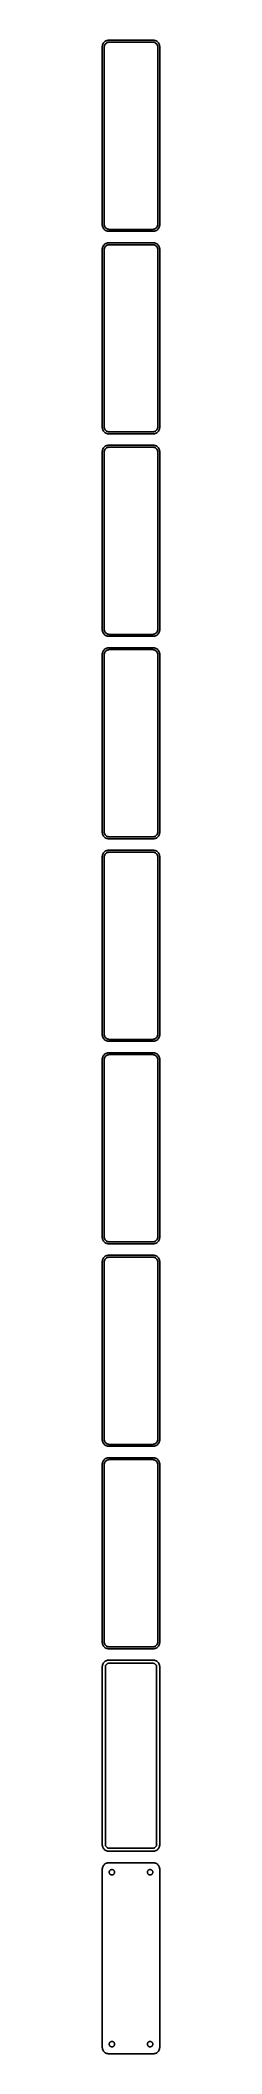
# Model space of a CAD drawing. Header units: metres. Extents: x -22 to 22, y 1515 to 3096.
import ezdxf

# ---------------------------------------------------------------- set-up
doc = ezdxf.new("R2010")
doc.units = ezdxf.units.M

msp = doc.modelspace()

# ---------------------------------------------------------------- linework, layer by layer
for p, q in [((-22.4606, 3091.63), (-22.5, 3091)), ((-22.5, 3091), (-22.5, 2951)), ((-22.3429, 3092.24), (-22.4606, 3091.63)), ((-22.1489, 3092.84), (-22.3429, 3092.24)), ((-21.8815, 3093.41), (-22.1489, 3092.84)), ((-21.5451, 3093.94), (-21.8815, 3093.41)), ((-21.1448, 3094.42), (-21.5451, 3093.94)), ((-20.6871, 3094.85), (-21.1448, 3094.42)), ((-21, 3090.5), (-20.9684, 3091)), ((-21, 2951.5), (-21, 3090.5)), ((-20.9684, 3091), (-20.8743, 3091.49)), ((-20.8743, 3091.49), (-20.7191, 3091.97)), ((-20.7191, 3091.97), (-20.5052, 3092.43)), ((-20.1791, 3095.22), (-20.6871, 3094.85)), ((-20.5052, 3092.43), (-20.2361, 3092.85)), ((-20.2361, 3092.85), (-19.9159, 3093.24)), ((-19.6289, 3095.52), (-20.1791, 3095.22)), ((-19.9159, 3093.24), (-19.5497, 3093.58)), ((-19.0451, 3095.76), (-19.6289, 3095.52)), ((-19.5497, 3093.58), (-19.1433, 3093.88)), ((-19.1433, 3093.88), (-18.7031, 3094.12)), ((-18.4369, 3095.91), (-19.0451, 3095.76)), ((-18.7031, 3094.12), (-18.2361, 3094.3)), ((-17.8139, 3095.99), (-18.4369, 3095.91)), ((-18.2361, 3094.3), (-17.7495, 3094.43)), ((17.8139, 3095.99), (-17.8139, 3095.99)), ((-17.7495, 3094.43), (-17.2512, 3094.49)), ((-17.2512, 3094.49), (17.2512, 3094.49)), ((17.2512, 3094.49), (17.7495, 3094.43)), ((17.7495, 3094.43), (18.2361, 3094.3)), ((18.4369, 3095.91), (17.8139, 3095.99)), ((18.2361, 3094.3), (18.7031, 3094.12)), ((19.0451, 3095.76), (18.4369, 3095.91)), ((18.7031, 3094.12), (19.1433, 3093.88)), ((19.6289, 3095.52), (19.0451, 3095.76)), ((19.1433, 3093.88), (19.5497, 3093.58)), ((19.5497, 3093.58), (19.9159, 3093.24)), ((20.1791, 3095.22), (19.6289, 3095.52)), ((19.9159, 3093.24), (20.2361, 3092.85)), ((20.6871, 3094.85), (20.1791, 3095.22)), ((20.2361, 3092.85), (20.5052, 3092.43)), ((20.5052, 3092.43), (20.7191, 3091.97)), ((21.1448, 3094.42), (20.6871, 3094.85)), ((20.7191, 3091.97), (20.8743, 3091.49)), ((20.8743, 3091.49), (20.9684, 3091)), ((20.9684, 3091), (21, 3090.5)), ((21, 3090.5), (21, 2951.5)), ((21.5451, 3093.94), (21.1448, 3094.42)), ((21.8815, 3093.41), (21.5451, 3093.94)), ((22.1489, 3092.84), (21.8815, 3093.41)), ((22.3429, 3092.24), (22.1489, 3092.84)), ((22.4606, 3091.63), (22.3429, 3092.24)), ((22.5, 3091), (22.4606, 3091.63)), ((22.5, 2951), (22.5, 3091)), ((-22.5, 2951), (-22.4606, 2950.37)), ((-22.4606, 2950.37), (-22.3429, 2949.76)), ((-22.3429, 2949.76), (-22.1489, 2949.16)), ((-22.1489, 2949.16), (-21.8815, 2948.59)), ((-21.8815, 2948.59), (-21.5451, 2948.06)), ((-21.5451, 2948.06), (-21.1448, 2947.58)), ((-21.1448, 2947.58), (-20.6871, 2947.15)), ((-20.9684, 2951), (-21, 2951.5)), ((-20.8743, 2950.51), (-20.9684, 2951)), ((-20.7191, 2950.03), (-20.8743, 2950.51)), ((-20.5052, 2949.57), (-20.7191, 2950.03)), ((-20.6871, 2947.15), (-20.1791, 2946.78)), ((-20.2361, 2949.15), (-20.5052, 2949.57)), ((-19.9159, 2948.76), (-20.2361, 2949.15)), ((-20.1791, 2946.78), (-19.6289, 2946.48)), ((-19.5497, 2948.42), (-19.9159, 2948.76)), ((-19.6289, 2946.48), (-19.0451, 2946.24)), ((-19.1433, 2948.12), (-19.5497, 2948.42)), ((-18.7031, 2947.88), (-19.1433, 2948.12)), ((-19.0451, 2946.24), (-18.4369, 2946.09)), ((-18.2361, 2947.7), (-18.7031, 2947.88)), ((-18.4369, 2946.09), (-17.8139, 2946.01)), ((-17.7495, 2947.57), (-18.2361, 2947.7)), ((-17.8139, 2946.01), (17.8139, 2946.01)), ((-17.2512, 2947.51), (-17.7495, 2947.57)), ((17.2512, 2947.51), (-17.2512, 2947.51)), ((17.7495, 2947.57), (17.2512, 2947.51)), ((18.2361, 2947.7), (17.7495, 2947.57)), ((17.8139, 2946.01), (18.4369, 2946.09)), ((18.7031, 2947.88), (18.2361, 2947.7)), ((18.4369, 2946.09), (19.0451, 2946.24)), ((19.1433, 2948.12), (18.7031, 2947.88)), ((19.0451, 2946.24), (19.6289, 2946.48)), ((19.5497, 2948.42), (19.1433, 2948.12)), ((19.9159, 2948.76), (19.5497, 2948.42)), ((19.6289, 2946.48), (20.1791, 2946.78)), ((20.2361, 2949.15), (19.9159, 2948.76)), ((20.1791, 2946.78), (20.6871, 2947.15)), ((20.5052, 2949.57), (20.2361, 2949.15)), ((20.7191, 2950.03), (20.5052, 2949.57)), ((20.6871, 2947.15), (21.1448, 2947.58)), ((20.8743, 2950.51), (20.7191, 2950.03)), ((20.9684, 2951), (20.8743, 2950.51)), ((21, 2951.5), (20.9684, 2951)), ((21.1448, 2947.58), (21.5451, 2948.06)), ((21.5451, 2948.06), (21.8815, 2948.59)), ((21.8815, 2948.59), (22.1489, 2949.16)), ((22.1489, 2949.16), (22.3429, 2949.76)), ((22.3429, 2949.76), (22.4606, 2950.37)), ((22.4606, 2950.37), (22.5, 2951)), ((-22.4606, 2932.63), (-22.5, 2932)), ((-22.5, 2932), (-22.5, 2792)), ((-22.3429, 2933.24), (-22.4606, 2932.63)), ((-22.1489, 2933.84), (-22.3429, 2933.24)), ((-21.8815, 2934.41), (-22.1489, 2933.84)), ((-21.5451, 2934.94), (-21.8815, 2934.41)), ((-21.1448, 2935.42), (-21.5451, 2934.94)), ((-20.6871, 2935.85), (-21.1448, 2935.42)), ((-21, 2931.5), (-20.9684, 2932)), ((-21, 2792.5), (-21, 2931.5)), ((-20.9684, 2932), (-20.8743, 2932.49)), ((-20.8743, 2932.49), (-20.7191, 2932.97)), ((-20.7191, 2932.97), (-20.5052, 2933.43)), ((-20.1791, 2936.22), (-20.6871, 2935.85)), ((-20.5052, 2933.43), (-20.2361, 2933.85)), ((-20.2361, 2933.85), (-19.9159, 2934.24)), ((-19.6289, 2936.52), (-20.1791, 2936.22)), ((-19.9159, 2934.24), (-19.5497, 2934.58)), ((-19.0451, 2936.76), (-19.6289, 2936.52)), ((-19.5497, 2934.58), (-19.1433, 2934.88)), ((-19.1433, 2934.88), (-18.7031, 2935.12)), ((-18.4369, 2936.91), (-19.0451, 2936.76)), ((-18.7031, 2935.12), (-18.2361, 2935.3)), ((-17.8139, 2936.99), (-18.4369, 2936.91)), ((-18.2361, 2935.3), (-17.7495, 2935.43)), ((17.8139, 2936.99), (-17.8139, 2936.99)), ((-17.7495, 2935.43), (-17.2512, 2935.49)), ((-17.2512, 2935.49), (17.2512, 2935.49)), ((17.2512, 2935.49), (17.7495, 2935.43)), ((17.7495, 2935.43), (18.2361, 2935.3)), ((18.4369, 2936.91), (17.8139, 2936.99)), ((18.2361, 2935.3), (18.7031, 2935.12)), ((19.0451, 2936.76), (18.4369, 2936.91)), ((18.7031, 2935.12), (19.1433, 2934.88)), ((19.6289, 2936.52), (19.0451, 2936.76)), ((19.1433, 2934.88), (19.5497, 2934.58)), ((19.5497, 2934.58), (19.9159, 2934.24)), ((20.1791, 2936.22), (19.6289, 2936.52)), ((19.9159, 2934.24), (20.2361, 2933.85)), ((20.6871, 2935.85), (20.1791, 2936.22)), ((20.2361, 2933.85), (20.5052, 2933.43)), ((20.5052, 2933.43), (20.7191, 2932.97)), ((21.1448, 2935.42), (20.6871, 2935.85)), ((20.7191, 2932.97), (20.8743, 2932.49)), ((20.8743, 2932.49), (20.9684, 2932)), ((20.9684, 2932), (21, 2931.5)), ((21, 2931.5), (21, 2792.5)), ((21.5451, 2934.94), (21.1448, 2935.42)), ((21.8815, 2934.41), (21.5451, 2934.94)), ((22.1489, 2933.84), (21.8815, 2934.41)), ((22.3429, 2933.24), (22.1489, 2933.84)), ((22.4606, 2932.63), (22.3429, 2933.24)), ((22.5, 2932), (22.4606, 2932.63)), ((22.5, 2792), (22.5, 2932)), ((-22.5, 2792), (-22.4606, 2791.37)), ((-22.4606, 2791.37), (-22.3429, 2790.76)), ((-22.3429, 2790.76), (-22.1489, 2790.16)), ((-22.1489, 2790.16), (-21.8815, 2789.59)), ((-21.8815, 2789.59), (-21.5451, 2789.06)), ((-21.5451, 2789.06), (-21.1448, 2788.58)), ((-21.1448, 2788.58), (-20.6871, 2788.15)), ((-20.9684, 2792), (-21, 2792.5)), ((-20.8743, 2791.51), (-20.9684, 2792)), ((-20.7191, 2791.03), (-20.8743, 2791.51)), ((-20.5052, 2790.57), (-20.7191, 2791.03)), ((-20.6871, 2788.15), (-20.1791, 2787.78)), ((-20.2361, 2790.15), (-20.5052, 2790.57)), ((-19.9159, 2789.76), (-20.2361, 2790.15)), ((-20.1791, 2787.78), (-19.6289, 2787.48)), ((-19.5497, 2789.42), (-19.9159, 2789.76)), ((-19.6289, 2787.48), (-19.0451, 2787.24)), ((-19.1433, 2789.12), (-19.5497, 2789.42)), ((-18.7031, 2788.88), (-19.1433, 2789.12)), ((-19.0451, 2787.24), (-18.4369, 2787.09)), ((-18.2361, 2788.7), (-18.7031, 2788.88)), ((-18.4369, 2787.09), (-17.8139, 2787.01)), ((-17.7495, 2788.57), (-18.2361, 2788.7)), ((-17.8139, 2787.01), (17.8139, 2787.01)), ((-17.2512, 2788.51), (-17.7495, 2788.57)), ((17.2512, 2788.51), (-17.2512, 2788.51)), ((17.7495, 2788.57), (17.2512, 2788.51)), ((18.2361, 2788.7), (17.7495, 2788.57)), ((17.8139, 2787.01), (18.4369, 2787.09)), ((18.7031, 2788.88), (18.2361, 2788.7)), ((18.4369, 2787.09), (19.0451, 2787.24)), ((19.1433, 2789.12), (18.7031, 2788.88)), ((19.0451, 2787.24), (19.6289, 2787.48)), ((19.5497, 2789.42), (19.1433, 2789.12)), ((19.9159, 2789.76), (19.5497, 2789.42)), ((19.6289, 2787.48), (20.1791, 2787.78)), ((20.2361, 2790.15), (19.9159, 2789.76)), ((20.1791, 2787.78), (20.6871, 2788.15)), ((20.5052, 2790.57), (20.2361, 2790.15)), ((20.7191, 2791.03), (20.5052, 2790.57)), ((20.6871, 2788.15), (21.1448, 2788.58)), ((20.8743, 2791.51), (20.7191, 2791.03)), ((20.9684, 2792), (20.8743, 2791.51)), ((21, 2792.5), (20.9684, 2792)), ((21.1448, 2788.58), (21.5451, 2789.06)), ((21.5451, 2789.06), (21.8815, 2789.59)), ((21.8815, 2789.59), (22.1489, 2790.16)), ((22.1489, 2790.16), (22.3429, 2790.76)), ((22.3429, 2790.76), (22.4606, 2791.37)), ((22.4606, 2791.37), (22.5, 2792)), ((-22.4606, 2773.63), (-22.5, 2773)), ((-22.5, 2773), (-22.5, 2633)), ((-22.3429, 2774.24), (-22.4606, 2773.63)), ((-22.1489, 2774.84), (-22.3429, 2774.24)), ((-21.8815, 2775.41), (-22.1489, 2774.84)), ((-21.5451, 2775.94), (-21.8815, 2775.41)), ((-21.1448, 2776.42), (-21.5451, 2775.94)), ((-20.6871, 2776.85), (-21.1448, 2776.42)), ((-21, 2772.5), (-20.9684, 2773)), ((-21, 2633.5), (-21, 2772.5)), ((-20.9684, 2773), (-20.8743, 2773.49)), ((-20.8743, 2773.49), (-20.7191, 2773.97)), ((-20.7191, 2773.97), (-20.5052, 2774.43)), ((-20.1791, 2777.22), (-20.6871, 2776.85)), ((-20.5052, 2774.43), (-20.2361, 2774.85)), ((-20.2361, 2774.85), (-19.9159, 2775.24)), ((-19.6289, 2777.52), (-20.1791, 2777.22)), ((-19.9159, 2775.24), (-19.5497, 2775.58)), ((-19.0451, 2777.76), (-19.6289, 2777.52)), ((-19.5497, 2775.58), (-19.1433, 2775.88)), ((-19.1433, 2775.88), (-18.7031, 2776.12)), ((-18.4369, 2777.91), (-19.0451, 2777.76)), ((-18.7031, 2776.12), (-18.2361, 2776.3)), ((-17.8139, 2777.99), (-18.4369, 2777.91)), ((-18.2361, 2776.3), (-17.7495, 2776.43)), ((17.8139, 2777.99), (-17.8139, 2777.99)), ((-17.7495, 2776.43), (-17.2512, 2776.49)), ((-17.2512, 2776.49), (17.2512, 2776.49)), ((17.2512, 2776.49), (17.7495, 2776.43)), ((17.7495, 2776.43), (18.2361, 2776.3)), ((18.4369, 2777.91), (17.8139, 2777.99)), ((18.2361, 2776.3), (18.7031, 2776.12)), ((19.0451, 2777.76), (18.4369, 2777.91)), ((18.7031, 2776.12), (19.1433, 2775.88)), ((19.6289, 2777.52), (19.0451, 2777.76)), ((19.1433, 2775.88), (19.5497, 2775.58)), ((19.5497, 2775.58), (19.9159, 2775.24)), ((20.1791, 2777.22), (19.6289, 2777.52)), ((19.9159, 2775.24), (20.2361, 2774.85)), ((20.6871, 2776.85), (20.1791, 2777.22)), ((20.2361, 2774.85), (20.5052, 2774.43)), ((20.5052, 2774.43), (20.7191, 2773.97)), ((21.1448, 2776.42), (20.6871, 2776.85)), ((20.7191, 2773.97), (20.8743, 2773.49)), ((20.8743, 2773.49), (20.9684, 2773)), ((20.9684, 2773), (21, 2772.5)), ((21, 2772.5), (21, 2633.5)), ((21.5451, 2775.94), (21.1448, 2776.42)), ((21.8815, 2775.41), (21.5451, 2775.94)), ((22.1489, 2774.84), (21.8815, 2775.41)), ((22.3429, 2774.24), (22.1489, 2774.84)), ((22.4606, 2773.63), (22.3429, 2774.24)), ((22.5, 2773), (22.4606, 2773.63)), ((22.5, 2633), (22.5, 2773)), ((-22.5, 2633), (-22.4606, 2632.37)), ((-22.4606, 2632.37), (-22.3429, 2631.76)), ((-22.3429, 2631.76), (-22.1489, 2631.16)), ((-22.1489, 2631.16), (-21.8815, 2630.59)), ((-21.8815, 2630.59), (-21.5451, 2630.06)), ((-21.5451, 2630.06), (-21.1448, 2629.58)), ((-21.1448, 2629.58), (-20.6871, 2629.15)), ((-20.9684, 2633), (-21, 2633.5)), ((-20.8743, 2632.51), (-20.9684, 2633)), ((-20.7191, 2632.03), (-20.8743, 2632.51)), ((-20.5052, 2631.57), (-20.7191, 2632.03)), ((-20.6871, 2629.15), (-20.1791, 2628.78)), ((-20.2361, 2631.15), (-20.5052, 2631.57)), ((-19.9159, 2630.76), (-20.2361, 2631.15)), ((-20.1791, 2628.78), (-19.6289, 2628.48)), ((-19.5497, 2630.42), (-19.9159, 2630.76)), ((-19.6289, 2628.48), (-19.0451, 2628.24)), ((-19.1433, 2630.12), (-19.5497, 2630.42)), ((-18.7031, 2629.88), (-19.1433, 2630.12)), ((-19.0451, 2628.24), (-18.4369, 2628.09)), ((-18.2361, 2629.7), (-18.7031, 2629.88)), ((-18.4369, 2628.09), (-17.8139, 2628.01)), ((-17.7495, 2629.57), (-18.2361, 2629.7)), ((-17.8139, 2628.01), (17.8139, 2628.01)), ((-17.2512, 2629.51), (-17.7495, 2629.57)), ((17.2512, 2629.51), (-17.2512, 2629.51)), ((17.7495, 2629.57), (17.2512, 2629.51)), ((18.2361, 2629.7), (17.7495, 2629.57)), ((17.8139, 2628.01), (18.4369, 2628.09)), ((18.7031, 2629.88), (18.2361, 2629.7)), ((18.4369, 2628.09), (19.0451, 2628.24)), ((19.1433, 2630.12), (18.7031, 2629.88)), ((19.0451, 2628.24), (19.6289, 2628.48)), ((19.5497, 2630.42), (19.1433, 2630.12)), ((19.9159, 2630.76), (19.5497, 2630.42)), ((19.6289, 2628.48), (20.1791, 2628.78)), ((20.2361, 2631.15), (19.9159, 2630.76)), ((20.1791, 2628.78), (20.6871, 2629.15)), ((20.5052, 2631.57), (20.2361, 2631.15)), ((20.7191, 2632.03), (20.5052, 2631.57)), ((20.6871, 2629.15), (21.1448, 2629.58)), ((20.8743, 2632.51), (20.7191, 2632.03)), ((20.9684, 2633), (20.8743, 2632.51)), ((21, 2633.5), (20.9684, 2633)), ((21.1448, 2629.58), (21.5451, 2630.06)), ((21.5451, 2630.06), (21.8815, 2630.59)), ((21.8815, 2630.59), (22.1489, 2631.16)), ((22.1489, 2631.16), (22.3429, 2631.76)), ((22.3429, 2631.76), (22.4606, 2632.37)), ((22.4606, 2632.37), (22.5, 2633)), ((-22.4606, 2614.63), (-22.5, 2614)), ((-22.5, 2614), (-22.5, 2474)), ((-22.3429, 2615.24), (-22.4606, 2614.63)), ((-22.1489, 2615.84), (-22.3429, 2615.24)), ((-21.8815, 2616.41), (-22.1489, 2615.84)), ((-21.5451, 2616.94), (-21.8815, 2616.41)), ((-21.1448, 2617.42), (-21.5451, 2616.94)), ((-20.6871, 2617.85), (-21.1448, 2617.42)), ((-21, 2613.5), (-20.9684, 2614)), ((-21, 2474.5), (-21, 2613.5)), ((-20.9684, 2614), (-20.8743, 2614.49)), ((-20.8743, 2614.49), (-20.7191, 2614.97)), ((-20.7191, 2614.97), (-20.5052, 2615.43)), ((-20.1791, 2618.22), (-20.6871, 2617.85)), ((-20.5052, 2615.43), (-20.2361, 2615.85)), ((-20.2361, 2615.85), (-19.9159, 2616.24)), ((-19.6289, 2618.52), (-20.1791, 2618.22)), ((-19.9159, 2616.24), (-19.5497, 2616.58)), ((-19.0451, 2618.76), (-19.6289, 2618.52)), ((-19.5497, 2616.58), (-19.1433, 2616.88)), ((-19.1433, 2616.88), (-18.7031, 2617.12)), ((-18.4369, 2618.91), (-19.0451, 2618.76)), ((-18.7031, 2617.12), (-18.2361, 2617.3)), ((-17.8139, 2618.99), (-18.4369, 2618.91)), ((-18.2361, 2617.3), (-17.7495, 2617.43)), ((17.8139, 2618.99), (-17.8139, 2618.99)), ((-17.7495, 2617.43), (-17.2512, 2617.49)), ((-17.2512, 2617.49), (17.2512, 2617.49)), ((17.2512, 2617.49), (17.7495, 2617.43)), ((17.7495, 2617.43), (18.2361, 2617.3)), ((18.4369, 2618.91), (17.8139, 2618.99)), ((18.2361, 2617.3), (18.7031, 2617.12)), ((19.0451, 2618.76), (18.4369, 2618.91)), ((18.7031, 2617.12), (19.1433, 2616.88)), ((19.6289, 2618.52), (19.0451, 2618.76)), ((19.1433, 2616.88), (19.5497, 2616.58)), ((19.5497, 2616.58), (19.9159, 2616.24)), ((20.1791, 2618.22), (19.6289, 2618.52)), ((19.9159, 2616.24), (20.2361, 2615.85)), ((20.6871, 2617.85), (20.1791, 2618.22)), ((20.2361, 2615.85), (20.5052, 2615.43)), ((20.5052, 2615.43), (20.7191, 2614.97)), ((21.1448, 2617.42), (20.6871, 2617.85)), ((20.7191, 2614.97), (20.8743, 2614.49)), ((20.8743, 2614.49), (20.9684, 2614)), ((20.9684, 2614), (21, 2613.5)), ((21, 2613.5), (21, 2474.5)), ((21.5451, 2616.94), (21.1448, 2617.42)), ((21.8815, 2616.41), (21.5451, 2616.94)), ((22.1489, 2615.84), (21.8815, 2616.41)), ((22.3429, 2615.24), (22.1489, 2615.84)), ((22.4606, 2614.63), (22.3429, 2615.24)), ((22.5, 2614), (22.4606, 2614.63)), ((22.5, 2474), (22.5, 2614)), ((-22.5, 2474), (-22.4606, 2473.37)), ((-22.4606, 2473.37), (-22.3429, 2472.76)), ((-22.3429, 2472.76), (-22.1489, 2472.16)), ((-22.1489, 2472.16), (-21.8815, 2471.59)), ((-21.8815, 2471.59), (-21.5451, 2471.06)), ((-21.5451, 2471.06), (-21.1448, 2470.58)), ((-21.1448, 2470.58), (-20.6871, 2470.15)), ((-20.9684, 2474), (-21, 2474.5)), ((-20.8743, 2473.51), (-20.9684, 2474)), ((-20.7191, 2473.03), (-20.8743, 2473.51)), ((-20.5052, 2472.57), (-20.7191, 2473.03)), ((-20.6871, 2470.15), (-20.1791, 2469.78)), ((-20.2361, 2472.15), (-20.5052, 2472.57)), ((-19.9159, 2471.76), (-20.2361, 2472.15)), ((-20.1791, 2469.78), (-19.6289, 2469.48)), ((-19.5497, 2471.42), (-19.9159, 2471.76)), ((-19.6289, 2469.48), (-19.0451, 2469.24)), ((-19.1433, 2471.12), (-19.5497, 2471.42)), ((-18.7031, 2470.88), (-19.1433, 2471.12)), ((-19.0451, 2469.24), (-18.4369, 2469.09)), ((-18.2361, 2470.7), (-18.7031, 2470.88)), ((-18.4369, 2469.09), (-17.8139, 2469.01)), ((-17.7495, 2470.57), (-18.2361, 2470.7)), ((-17.8139, 2469.01), (17.8139, 2469.01)), ((-17.2512, 2470.51), (-17.7495, 2470.57)), ((17.2512, 2470.51), (-17.2512, 2470.51)), ((17.7495, 2470.57), (17.2512, 2470.51)), ((18.2361, 2470.7), (17.7495, 2470.57)), ((17.8139, 2469.01), (18.4369, 2469.09)), ((18.7031, 2470.88), (18.2361, 2470.7)), ((18.4369, 2469.09), (19.0451, 2469.24)), ((19.1433, 2471.12), (18.7031, 2470.88)), ((19.0451, 2469.24), (19.6289, 2469.48)), ((19.5497, 2471.42), (19.1433, 2471.12)), ((19.9159, 2471.76), (19.5497, 2471.42)), ((19.6289, 2469.48), (20.1791, 2469.78)), ((20.2361, 2472.15), (19.9159, 2471.76)), ((20.1791, 2469.78), (20.6871, 2470.15)), ((20.5052, 2472.57), (20.2361, 2472.15)), ((20.7191, 2473.03), (20.5052, 2472.57)), ((20.6871, 2470.15), (21.1448, 2470.58)), ((20.8743, 2473.51), (20.7191, 2473.03)), ((20.9684, 2474), (20.8743, 2473.51)), ((21, 2474.5), (20.9684, 2474)), ((21.1448, 2470.58), (21.5451, 2471.06)), ((21.5451, 2471.06), (21.8815, 2471.59)), ((21.8815, 2471.59), (22.1489, 2472.16)), ((22.1489, 2472.16), (22.3429, 2472.76)), ((22.3429, 2472.76), (22.4606, 2473.37)), ((22.4606, 2473.37), (22.5, 2474)), ((-22.4606, 2455.63), (-22.5, 2455)), ((-22.5, 2455), (-22.5, 2315)), ((-22.3429, 2456.24), (-22.4606, 2455.63)), ((-22.1489, 2456.84), (-22.3429, 2456.24)), ((-21.8815, 2457.41), (-22.1489, 2456.84)), ((-21.5451, 2457.94), (-21.8815, 2457.41)), ((-21.1448, 2458.42), (-21.5451, 2457.94)), ((-20.6871, 2458.85), (-21.1448, 2458.42)), ((-21, 2454.5), (-20.9684, 2455)), ((-21, 2315.5), (-21, 2454.5)), ((-20.9684, 2455), (-20.8743, 2455.49)), ((-20.8743, 2455.49), (-20.7191, 2455.97)), ((-20.7191, 2455.97), (-20.5052, 2456.43)), ((-20.1791, 2459.22), (-20.6871, 2458.85)), ((-20.5052, 2456.43), (-20.2361, 2456.85)), ((-20.2361, 2456.85), (-19.9159, 2457.24)), ((-19.6289, 2459.52), (-20.1791, 2459.22)), ((-19.9159, 2457.24), (-19.5497, 2457.58)), ((-19.0451, 2459.76), (-19.6289, 2459.52)), ((-19.5497, 2457.58), (-19.1433, 2457.88)), ((-19.1433, 2457.88), (-18.7031, 2458.12)), ((-18.4369, 2459.91), (-19.0451, 2459.76)), ((-18.7031, 2458.12), (-18.2361, 2458.3)), ((-17.8139, 2459.99), (-18.4369, 2459.91)), ((-18.2361, 2458.3), (-17.7495, 2458.43)), ((17.8139, 2459.99), (-17.8139, 2459.99)), ((-17.7495, 2458.43), (-17.2512, 2458.49)), ((-17.2512, 2458.49), (17.2512, 2458.49)), ((17.2512, 2458.49), (17.7495, 2458.43)), ((17.7495, 2458.43), (18.2361, 2458.3)), ((18.4369, 2459.91), (17.8139, 2459.99)), ((18.2361, 2458.3), (18.7031, 2458.12)), ((19.0451, 2459.76), (18.4369, 2459.91)), ((18.7031, 2458.12), (19.1433, 2457.88)), ((19.6289, 2459.52), (19.0451, 2459.76)), ((19.1433, 2457.88), (19.5497, 2457.58)), ((19.5497, 2457.58), (19.9159, 2457.24)), ((20.1791, 2459.22), (19.6289, 2459.52)), ((19.9159, 2457.24), (20.2361, 2456.85)), ((20.6871, 2458.85), (20.1791, 2459.22)), ((20.2361, 2456.85), (20.5052, 2456.43)), ((20.5052, 2456.43), (20.7191, 2455.97)), ((21.1448, 2458.42), (20.6871, 2458.85)), ((20.7191, 2455.97), (20.8743, 2455.49)), ((20.8743, 2455.49), (20.9684, 2455)), ((20.9684, 2455), (21, 2454.5)), ((21, 2454.5), (21, 2315.5)), ((21.5451, 2457.94), (21.1448, 2458.42)), ((21.8815, 2457.41), (21.5451, 2457.94)), ((22.1489, 2456.84), (21.8815, 2457.41)), ((22.3429, 2456.24), (22.1489, 2456.84)), ((22.4606, 2455.63), (22.3429, 2456.24)), ((22.5, 2455), (22.4606, 2455.63)), ((22.5, 2315), (22.5, 2455)), ((-22.5, 2315), (-22.4606, 2314.37)), ((-22.4606, 2314.37), (-22.3429, 2313.76)), ((-22.3429, 2313.76), (-22.1489, 2313.16)), ((-22.1489, 2313.16), (-21.8815, 2312.59)), ((-21.8815, 2312.59), (-21.5451, 2312.06)), ((-21.5451, 2312.06), (-21.1448, 2311.58)), ((-21.1448, 2311.58), (-20.6871, 2311.15)), ((-20.9684, 2315), (-21, 2315.5)), ((-20.8743, 2314.51), (-20.9684, 2315)), ((-20.7191, 2314.03), (-20.8743, 2314.51)), ((-20.5052, 2313.57), (-20.7191, 2314.03)), ((-20.6871, 2311.15), (-20.1791, 2310.78)), ((-20.2361, 2313.15), (-20.5052, 2313.57)), ((-19.9159, 2312.76), (-20.2361, 2313.15)), ((-20.1791, 2310.78), (-19.6289, 2310.48)), ((-19.5497, 2312.42), (-19.9159, 2312.76)), ((-19.6289, 2310.48), (-19.0451, 2310.24)), ((-19.1433, 2312.12), (-19.5497, 2312.42)), ((-18.7031, 2311.88), (-19.1433, 2312.12)), ((-19.0451, 2310.24), (-18.4369, 2310.09)), ((-18.2361, 2311.7), (-18.7031, 2311.88)), ((-18.4369, 2310.09), (-17.8139, 2310.01)), ((-17.7495, 2311.57), (-18.2361, 2311.7)), ((-17.8139, 2310.01), (17.8139, 2310.01)), ((-17.2512, 2311.51), (-17.7495, 2311.57)), ((17.2512, 2311.51), (-17.2512, 2311.51)), ((17.7495, 2311.57), (17.2512, 2311.51)), ((18.2361, 2311.7), (17.7495, 2311.57)), ((17.8139, 2310.01), (18.4369, 2310.09)), ((18.7031, 2311.88), (18.2361, 2311.7)), ((18.4369, 2310.09), (19.0451, 2310.24)), ((19.1433, 2312.12), (18.7031, 2311.88)), ((19.0451, 2310.24), (19.6289, 2310.48)), ((19.5497, 2312.42), (19.1433, 2312.12)), ((19.9159, 2312.76), (19.5497, 2312.42)), ((19.6289, 2310.48), (20.1791, 2310.78)), ((20.2361, 2313.15), (19.9159, 2312.76)), ((20.1791, 2310.78), (20.6871, 2311.15)), ((20.5052, 2313.57), (20.2361, 2313.15)), ((20.7191, 2314.03), (20.5052, 2313.57)), ((20.6871, 2311.15), (21.1448, 2311.58)), ((20.8743, 2314.51), (20.7191, 2314.03)), ((20.9684, 2315), (20.8743, 2314.51)), ((21, 2315.5), (20.9684, 2315)), ((21.1448, 2311.58), (21.5451, 2312.06)), ((21.5451, 2312.06), (21.8815, 2312.59)), ((21.8815, 2312.59), (22.1489, 2313.16)), ((22.1489, 2313.16), (22.3429, 2313.76)), ((22.3429, 2313.76), (22.4606, 2314.37)), ((22.4606, 2314.37), (22.5, 2315)), ((-22.4606, 2296.63), (-22.5, 2296)), ((-22.5, 2296), (-22.5, 2156)), ((-22.3429, 2297.24), (-22.4606, 2296.63)), ((-22.1489, 2297.84), (-22.3429, 2297.24)), ((-21.8815, 2298.41), (-22.1489, 2297.84)), ((-21.5451, 2298.94), (-21.8815, 2298.41)), ((-21.1448, 2299.42), (-21.5451, 2298.94)), ((-20.6871, 2299.85), (-21.1448, 2299.42)), ((-21, 2295.5), (-20.9684, 2296)), ((-21, 2156.5), (-21, 2295.5)), ((-20.9684, 2296), (-20.8743, 2296.49)), ((-20.8743, 2296.49), (-20.7191, 2296.97)), ((-20.7191, 2296.97), (-20.5052, 2297.43)), ((-20.1791, 2300.22), (-20.6871, 2299.85)), ((-20.5052, 2297.43), (-20.2361, 2297.85)), ((-20.2361, 2297.85), (-19.9159, 2298.24)), ((-19.6289, 2300.52), (-20.1791, 2300.22)), ((-19.9159, 2298.24), (-19.5497, 2298.58)), ((-19.0451, 2300.76), (-19.6289, 2300.52)), ((-19.5497, 2298.58), (-19.1433, 2298.88)), ((-19.1433, 2298.88), (-18.7031, 2299.12)), ((-18.4369, 2300.91), (-19.0451, 2300.76)), ((-18.7031, 2299.12), (-18.2361, 2299.3)), ((-17.8139, 2300.99), (-18.4369, 2300.91)), ((-18.2361, 2299.3), (-17.7495, 2299.43)), ((17.8139, 2300.99), (-17.8139, 2300.99)), ((-17.7495, 2299.43), (-17.2512, 2299.49)), ((-17.2512, 2299.49), (17.2512, 2299.49)), ((17.2512, 2299.49), (17.7495, 2299.43)), ((17.7495, 2299.43), (18.2361, 2299.3)), ((18.4369, 2300.91), (17.8139, 2300.99)), ((18.2361, 2299.3), (18.7031, 2299.12)), ((19.0451, 2300.76), (18.4369, 2300.91)), ((18.7031, 2299.12), (19.1433, 2298.88)), ((19.6289, 2300.52), (19.0451, 2300.76)), ((19.1433, 2298.88), (19.5497, 2298.58)), ((19.5497, 2298.58), (19.9159, 2298.24)), ((20.1791, 2300.22), (19.6289, 2300.52)), ((19.9159, 2298.24), (20.2361, 2297.85)), ((20.6871, 2299.85), (20.1791, 2300.22)), ((20.2361, 2297.85), (20.5052, 2297.43)), ((20.5052, 2297.43), (20.7191, 2296.97)), ((21.1448, 2299.42), (20.6871, 2299.85)), ((20.7191, 2296.97), (20.8743, 2296.49)), ((20.8743, 2296.49), (20.9684, 2296)), ((20.9684, 2296), (21, 2295.5)), ((21, 2295.5), (21, 2156.5)), ((21.5451, 2298.94), (21.1448, 2299.42)), ((21.8815, 2298.41), (21.5451, 2298.94)), ((22.1489, 2297.84), (21.8815, 2298.41)), ((22.3429, 2297.24), (22.1489, 2297.84)), ((22.4606, 2296.63), (22.3429, 2297.24)), ((22.5, 2296), (22.4606, 2296.63)), ((22.5, 2156), (22.5, 2296)), ((-22.5, 2156), (-22.4606, 2155.37)), ((-22.4606, 2155.37), (-22.3429, 2154.76)), ((-22.3429, 2154.76), (-22.1489, 2154.16)), ((-22.1489, 2154.16), (-21.8815, 2153.59)), ((-21.8815, 2153.59), (-21.5451, 2153.06)), ((-21.5451, 2153.06), (-21.1448, 2152.58)), ((-21.1448, 2152.58), (-20.6871, 2152.15)), ((-20.9684, 2156), (-21, 2156.5)), ((-20.8743, 2155.51), (-20.9684, 2156)), ((-20.7191, 2155.03), (-20.8743, 2155.51)), ((-20.5052, 2154.57), (-20.7191, 2155.03)), ((-20.6871, 2152.15), (-20.1791, 2151.78)), ((-20.2361, 2154.15), (-20.5052, 2154.57)), ((-19.9159, 2153.76), (-20.2361, 2154.15)), ((-20.1791, 2151.78), (-19.6289, 2151.48)), ((-19.5497, 2153.42), (-19.9159, 2153.76)), ((-19.6289, 2151.48), (-19.0451, 2151.24)), ((-19.1433, 2153.12), (-19.5497, 2153.42)), ((-18.7031, 2152.88), (-19.1433, 2153.12)), ((-19.0451, 2151.24), (-18.4369, 2151.09)), ((-18.2361, 2152.7), (-18.7031, 2152.88)), ((-18.4369, 2151.09), (-17.8139, 2151.01)), ((-17.7495, 2152.57), (-18.2361, 2152.7)), ((-17.8139, 2151.01), (17.8139, 2151.01)), ((-17.2512, 2152.51), (-17.7495, 2152.57)), ((17.2512, 2152.51), (-17.2512, 2152.51)), ((17.7495, 2152.57), (17.2512, 2152.51)), ((18.2361, 2152.7), (17.7495, 2152.57)), ((17.8139, 2151.01), (18.4369, 2151.09)), ((18.7031, 2152.88), (18.2361, 2152.7)), ((18.4369, 2151.09), (19.0451, 2151.24)), ((19.1433, 2153.12), (18.7031, 2152.88)), ((19.0451, 2151.24), (19.6289, 2151.48)), ((19.5497, 2153.42), (19.1433, 2153.12)), ((19.9159, 2153.76), (19.5497, 2153.42)), ((19.6289, 2151.48), (20.1791, 2151.78)), ((20.2361, 2154.15), (19.9159, 2153.76)), ((20.1791, 2151.78), (20.6871, 2152.15)), ((20.5052, 2154.57), (20.2361, 2154.15)), ((20.7191, 2155.03), (20.5052, 2154.57)), ((20.6871, 2152.15), (21.1448, 2152.58)), ((20.8743, 2155.51), (20.7191, 2155.03)), ((20.9684, 2156), (20.8743, 2155.51)), ((21, 2156.5), (20.9684, 2156)), ((21.1448, 2152.58), (21.5451, 2153.06)), ((21.5451, 2153.06), (21.8815, 2153.59)), ((21.8815, 2153.59), (22.1489, 2154.16)), ((22.1489, 2154.16), (22.3429, 2154.76)), ((22.3429, 2154.76), (22.4606, 2155.37)), ((22.4606, 2155.37), (22.5, 2156)), ((-22.4606, 2137.63), (-22.5, 2137)), ((-22.5, 2137), (-22.5, 1997)), ((-22.3429, 2138.24), (-22.4606, 2137.63)), ((-22.1489, 2138.84), (-22.3429, 2138.24)), ((-21.8815, 2139.41), (-22.1489, 2138.84)), ((-21.5451, 2139.94), (-21.8815, 2139.41)), ((-21.1448, 2140.42), (-21.5451, 2139.94)), ((-20.6871, 2140.85), (-21.1448, 2140.42)), ((-21, 2136.5), (-20.9684, 2137)), ((-21, 1997.5), (-21, 2136.5)), ((-20.9684, 2137), (-20.8743, 2137.49)), ((-20.8743, 2137.49), (-20.7191, 2137.97)), ((-20.7191, 2137.97), (-20.5052, 2138.43)), ((-20.1791, 2141.22), (-20.6871, 2140.85)), ((-20.5052, 2138.43), (-20.2361, 2138.85)), ((-20.2361, 2138.85), (-19.9159, 2139.24)), ((-19.6289, 2141.52), (-20.1791, 2141.22)), ((-19.9159, 2139.24), (-19.5497, 2139.58)), ((-19.0451, 2141.76), (-19.6289, 2141.52)), ((-19.5497, 2139.58), (-19.1433, 2139.88)), ((-19.1433, 2139.88), (-18.7031, 2140.12)), ((-18.4369, 2141.91), (-19.0451, 2141.76)), ((-18.7031, 2140.12), (-18.2361, 2140.3)), ((-17.8139, 2141.99), (-18.4369, 2141.91)), ((-18.2361, 2140.3), (-17.7495, 2140.43)), ((17.8139, 2141.99), (-17.8139, 2141.99)), ((-17.7495, 2140.43), (-17.2512, 2140.49)), ((-17.2512, 2140.49), (17.2512, 2140.49)), ((17.2512, 2140.49), (17.7495, 2140.43)), ((17.7495, 2140.43), (18.2361, 2140.3)), ((18.4369, 2141.91), (17.8139, 2141.99)), ((18.2361, 2140.3), (18.7031, 2140.12)), ((19.0451, 2141.76), (18.4369, 2141.91)), ((18.7031, 2140.12), (19.1433, 2139.88)), ((19.6289, 2141.52), (19.0451, 2141.76)), ((19.1433, 2139.88), (19.5497, 2139.58)), ((19.5497, 2139.58), (19.9159, 2139.24)), ((20.1791, 2141.22), (19.6289, 2141.52)), ((19.9159, 2139.24), (20.2361, 2138.85)), ((20.6871, 2140.85), (20.1791, 2141.22)), ((20.2361, 2138.85), (20.5052, 2138.43)), ((20.5052, 2138.43), (20.7191, 2137.97)), ((21.1448, 2140.42), (20.6871, 2140.85)), ((20.7191, 2137.97), (20.8743, 2137.49)), ((20.8743, 2137.49), (20.9684, 2137)), ((20.9684, 2137), (21, 2136.5)), ((21, 2136.5), (21, 1997.5)), ((21.5451, 2139.94), (21.1448, 2140.42)), ((21.8815, 2139.41), (21.5451, 2139.94)), ((22.1489, 2138.84), (21.8815, 2139.41)), ((22.3429, 2138.24), (22.1489, 2138.84)), ((22.4606, 2137.63), (22.3429, 2138.24)), ((22.5, 2137), (22.4606, 2137.63)), ((22.5, 1997), (22.5, 2137)), ((-22.5, 1997), (-22.4606, 1996.37)), ((-22.4606, 1996.37), (-22.3429, 1995.76)), ((-22.3429, 1995.76), (-22.1489, 1995.16)), ((-22.1489, 1995.16), (-21.8815, 1994.59)), ((-21.8815, 1994.59), (-21.5451, 1994.06)), ((-21.5451, 1994.06), (-21.1448, 1993.58)), ((-21.1448, 1993.58), (-20.6871, 1993.15)), ((-20.9684, 1997), (-21, 1997.5)), ((-20.8743, 1996.51), (-20.9684, 1997)), ((-20.7191, 1996.03), (-20.8743, 1996.51)), ((-20.5052, 1995.57), (-20.7191, 1996.03)), ((-20.6871, 1993.15), (-20.1791, 1992.78)), ((-20.2361, 1995.15), (-20.5052, 1995.57)), ((-19.9159, 1994.76), (-20.2361, 1995.15)), ((-20.1791, 1992.78), (-19.6289, 1992.48)), ((-19.5497, 1994.42), (-19.9159, 1994.76)), ((-19.6289, 1992.48), (-19.0451, 1992.24)), ((-19.1433, 1994.12), (-19.5497, 1994.42)), ((-18.7031, 1993.88), (-19.1433, 1994.12)), ((-19.0451, 1992.24), (-18.4369, 1992.09)), ((-18.2361, 1993.7), (-18.7031, 1993.88)), ((-18.4369, 1992.09), (-17.8139, 1992.01)), ((-17.7495, 1993.57), (-18.2361, 1993.7)), ((-17.2512, 1993.51), (-17.7495, 1993.57)), ((17.2512, 1993.51), (-17.2512, 1993.51)), ((17.7495, 1993.57), (17.2512, 1993.51)), ((18.2361, 1993.7), (17.7495, 1993.57)), ((17.8139, 1992.01), (18.4369, 1992.09)), ((18.7031, 1993.88), (18.2361, 1993.7)), ((18.4369, 1992.09), (19.0451, 1992.24)), ((19.1433, 1994.12), (18.7031, 1993.88)), ((19.0451, 1992.24), (19.6289, 1992.48)), ((19.5497, 1994.42), (19.1433, 1994.12)), ((19.9159, 1994.76), (19.5497, 1994.42)), ((19.6289, 1992.48), (20.1791, 1992.78)), ((20.2361, 1995.15), (19.9159, 1994.76)), ((20.1791, 1992.78), (20.6871, 1993.15)), ((20.5052, 1995.57), (20.2361, 1995.15)), ((20.7191, 1996.03), (20.5052, 1995.57)), ((20.6871, 1993.15), (21.1448, 1993.58)), ((20.8743, 1996.51), (20.7191, 1996.03)), ((20.9684, 1997), (20.8743, 1996.51)), ((21, 1997.5), (20.9684, 1997)), ((21.1448, 1993.58), (21.5451, 1994.06)), ((21.5451, 1994.06), (21.8815, 1994.59)), ((21.8815, 1994.59), (22.1489, 1995.16)), ((22.1489, 1995.16), (22.3429, 1995.76)), ((22.3429, 1995.76), (22.4606, 1996.37)), ((22.4606, 1996.37), (22.5, 1997)), ((-22.4606, 1978.63), (-22.5, 1978)), ((-22.5, 1978), (-22.5, 1838)), ((-22.3429, 1979.24), (-22.4606, 1978.63)), ((-22.1489, 1979.84), (-22.3429, 1979.24)), ((-21.8815, 1980.41), (-22.1489, 1979.84)), ((-21.5451, 1980.94), (-21.8815, 1980.41)), ((-21.1448, 1981.42), (-21.5451, 1980.94)), ((-20.6871, 1981.85), (-21.1448, 1981.42)), ((-21, 1977.5), (-20.9684, 1978)), ((-21, 1838.5), (-21, 1977.5)), ((-20.9684, 1978), (-20.8743, 1978.49)), ((-20.8743, 1978.49), (-20.7191, 1978.97)), ((-20.7191, 1978.97), (-20.5052, 1979.43)), ((-20.1791, 1982.22), (-20.6871, 1981.85)), ((-20.5052, 1979.43), (-20.2361, 1979.85)), ((-20.2361, 1979.85), (-19.9159, 1980.24)), ((-19.6289, 1982.52), (-20.1791, 1982.22)), ((-19.9159, 1980.24), (-19.5497, 1980.58)), ((-19.0451, 1982.76), (-19.6289, 1982.52)), ((-19.5497, 1980.58), (-19.1433, 1980.88)), ((-19.1433, 1980.88), (-18.7031, 1981.12)), ((-18.4369, 1982.91), (-19.0451, 1982.76)), ((-18.7031, 1981.12), (-18.2361, 1981.3)), ((-17.8139, 1982.99), (-18.4369, 1982.91)), ((-18.2361, 1981.3), (-17.7495, 1981.43)), ((-17.8139, 1992.01), (17.8139, 1992.01)), ((17.8139, 1982.99), (-17.8139, 1982.99)), ((-17.7495, 1981.43), (-17.2512, 1981.49)), ((-17.2512, 1981.49), (17.2512, 1981.49)), ((17.2512, 1981.49), (17.7495, 1981.43)), ((17.7495, 1981.43), (18.2361, 1981.3)), ((18.4369, 1982.91), (17.8139, 1982.99)), ((18.2361, 1981.3), (18.7031, 1981.12)), ((19.0451, 1982.76), (18.4369, 1982.91)), ((18.7031, 1981.12), (19.1433, 1980.88)), ((19.6289, 1982.52), (19.0451, 1982.76)), ((19.1433, 1980.88), (19.5497, 1980.58)), ((19.5497, 1980.58), (19.9159, 1980.24)), ((20.1791, 1982.22), (19.6289, 1982.52)), ((19.9159, 1980.24), (20.2361, 1979.85)), ((20.6871, 1981.85), (20.1791, 1982.22)), ((20.2361, 1979.85), (20.5052, 1979.43)), ((20.5052, 1979.43), (20.7191, 1978.97)), ((21.1448, 1981.42), (20.6871, 1981.85)), ((20.7191, 1978.97), (20.8743, 1978.49)), ((20.8743, 1978.49), (20.9684, 1978)), ((20.9684, 1978), (21, 1977.5)), ((21, 1977.5), (21, 1838.5)), ((21.5451, 1980.94), (21.1448, 1981.42)), ((21.8815, 1980.41), (21.5451, 1980.94)), ((22.1489, 1979.84), (21.8815, 1980.41)), ((22.3429, 1979.24), (22.1489, 1979.84)), ((22.4606, 1978.63), (22.3429, 1979.24)), ((22.5, 1978), (22.4606, 1978.63)), ((22.5, 1838), (22.5, 1978)), ((-22.5, 1838), (-22.4606, 1837.37)), ((-22.4606, 1837.37), (-22.3429, 1836.76)), ((-22.3429, 1836.76), (-22.1489, 1836.16)), ((-22.1489, 1836.16), (-21.8815, 1835.59)), ((-21.8815, 1835.59), (-21.5451, 1835.06)), ((-21.5451, 1835.06), (-21.1448, 1834.58)), ((-21.1448, 1834.58), (-20.6871, 1834.15)), ((-20.9684, 1838), (-21, 1838.5)), ((-20.8743, 1837.51), (-20.9684, 1838)), ((-20.7191, 1837.03), (-20.8743, 1837.51)), ((-20.5052, 1836.57), (-20.7191, 1837.03)), ((-20.6871, 1834.15), (-20.1791, 1833.78)), ((-20.2361, 1836.15), (-20.5052, 1836.57)), ((-19.9159, 1835.76), (-20.2361, 1836.15)), ((-19.5497, 1835.42), (-19.9159, 1835.76)), ((-19.1433, 1835.12), (-19.5497, 1835.42)), ((-18.7031, 1834.88), (-19.1433, 1835.12)), ((-18.2361, 1834.7), (-18.7031, 1834.88)), ((-17.7495, 1834.57), (-18.2361, 1834.7)), ((-17.2512, 1834.51), (-17.7495, 1834.57)), ((17.2512, 1834.51), (-17.2512, 1834.51)), ((17.7495, 1834.57), (17.2512, 1834.51)), ((18.2361, 1834.7), (17.7495, 1834.57)), ((18.7031, 1834.88), (18.2361, 1834.7)), ((19.1433, 1835.12), (18.7031, 1834.88)), ((19.5497, 1835.42), (19.1433, 1835.12)), ((19.9159, 1835.76), (19.5497, 1835.42)), ((20.2361, 1836.15), (19.9159, 1835.76)), ((20.1791, 1833.78), (20.6871, 1834.15)), ((20.5052, 1836.57), (20.2361, 1836.15)), ((20.7191, 1837.03), (20.5052, 1836.57)), ((20.6871, 1834.15), (21.1448, 1834.58)), ((20.8743, 1837.51), (20.7191, 1837.03)), ((20.9684, 1838), (20.8743, 1837.51)), ((21, 1838.5), (20.9684, 1838)), ((21.1448, 1834.58), (21.5451, 1835.06)), ((21.5451, 1835.06), (21.8815, 1835.59)), ((21.8815, 1835.59), (22.1489, 1836.16)), ((22.1489, 1836.16), (22.3429, 1836.76)), ((22.3429, 1836.76), (22.4606, 1837.37)), ((22.4606, 1837.37), (22.5, 1838)), ((-22.4606, 1819.63), (-22.5, 1819)), ((-22.5, 1819), (-22.5, 1679)), ((-22.3429, 1820.24), (-22.4606, 1819.63)), ((-22.1489, 1820.84), (-22.3429, 1820.24)), ((-21.8815, 1821.41), (-22.1489, 1820.84)), ((-21.5451, 1821.94), (-21.8815, 1821.41)), ((-21.1448, 1822.42), (-21.5451, 1821.94)), ((-20.6871, 1822.85), (-21.1448, 1822.42)), ((-20.1791, 1823.22), (-20.6871, 1822.85)), ((-20.1791, 1833.78), (-19.6289, 1833.48)), ((-19.6289, 1823.52), (-20.1791, 1823.22)), ((-20.1129, 1818.5), (-20.0884, 1818.89)), ((-20.1129, 1679.5), (-20.1129, 1818.5)), ((-20.0884, 1818.89), (-20.0151, 1819.27)), ((-20.0151, 1819.27), (-19.8943, 1819.65)), ((-19.8943, 1819.65), (-19.7279, 1820)), ((-19.7279, 1820), (-19.5184, 1820.33)), ((-19.6289, 1833.48), (-19.0451, 1833.24)), ((-19.0451, 1823.76), (-19.6289, 1823.52)), ((-19.5184, 1820.33), (-19.2692, 1820.63)), ((-19.2692, 1820.63), (-18.9842, 1820.9)), ((-19.0451, 1833.24), (-18.4369, 1833.09)), ((-18.4369, 1823.91), (-19.0451, 1823.76)), ((-18.9842, 1820.9), (-18.668, 1821.13)), ((-18.668, 1821.13), (-18.3254, 1821.32)), ((-18.4369, 1833.09), (-17.8139, 1833.01)), ((-17.8139, 1823.99), (-18.4369, 1823.91)), ((-18.3254, 1821.32), (-17.9619, 1821.46)), ((-17.9619, 1821.46), (-17.5833, 1821.56)), ((-17.8139, 1833.01), (17.8139, 1833.01)), ((17.8139, 1823.99), (-17.8139, 1823.99)), ((-17.5833, 1821.56), (-17.1954, 1821.61)), ((-17.1954, 1821.61), (17.1954, 1821.61)), ((17.1954, 1821.61), (17.5833, 1821.56)), ((17.5833, 1821.56), (17.9619, 1821.46)), ((17.8139, 1833.01), (18.4369, 1833.09)), ((18.4369, 1823.91), (17.8139, 1823.99)), ((17.9619, 1821.46), (18.3254, 1821.32)), ((18.3254, 1821.32), (18.668, 1821.13)), ((18.4369, 1833.09), (19.0451, 1833.24)), ((19.0451, 1823.76), (18.4369, 1823.91)), ((18.668, 1821.13), (18.9842, 1820.9)), ((18.9842, 1820.9), (19.2692, 1820.63)), ((19.0451, 1833.24), (19.6289, 1833.48)), ((19.6289, 1823.52), (19.0451, 1823.76)), ((19.2692, 1820.63), (19.5184, 1820.33)), ((19.5184, 1820.33), (19.7279, 1820)), ((19.6289, 1833.48), (20.1791, 1833.78)), ((20.1791, 1823.22), (19.6289, 1823.52)), ((19.7279, 1820), (19.8943, 1819.65)), ((19.8943, 1819.65), (20.0151, 1819.27)), ((20.0151, 1819.27), (20.0884, 1818.89)), ((20.0884, 1818.89), (20.1129, 1818.5)), ((20.1129, 1818.5), (20.1129, 1679.5)), ((20.6871, 1822.85), (20.1791, 1823.22)), ((21.1448, 1822.42), (20.6871, 1822.85)), ((21.5451, 1821.94), (21.1448, 1822.42)), ((21.8815, 1821.41), (21.5451, 1821.94)), ((22.1489, 1820.84), (21.8815, 1821.41)), ((22.3429, 1820.24), (22.1489, 1820.84)), ((22.4606, 1819.63), (22.3429, 1820.24)), ((22.5, 1819), (22.4606, 1819.63)), ((22.5, 1679), (22.5, 1819)), ((-22.5, 1679), (-22.4606, 1678.37)), ((-22.4606, 1678.37), (-22.3429, 1677.76)), ((-22.3429, 1677.76), (-22.1489, 1677.16)), ((-22.1489, 1677.16), (-21.8815, 1676.59)), ((-21.8815, 1676.59), (-21.5451, 1676.06)), ((-21.5451, 1676.06), (-21.1448, 1675.58)), ((-20.0884, 1679.11), (-20.1129, 1679.5)), ((-20.0151, 1678.73), (-20.0884, 1679.11)), ((-19.8943, 1678.35), (-20.0151, 1678.73)), ((-19.7279, 1678), (-19.8943, 1678.35)), ((-19.5184, 1677.67), (-19.7279, 1678)), ((-19.2692, 1677.37), (-19.5184, 1677.67)), ((-18.9842, 1677.1), (-19.2692, 1677.37)), ((-18.668, 1676.87), (-18.9842, 1677.1)), ((-18.3254, 1676.68), (-18.668, 1676.87)), ((-17.9619, 1676.54), (-18.3254, 1676.68)), ((-17.5833, 1676.44), (-17.9619, 1676.54)), ((-17.1954, 1676.39), (-17.5833, 1676.44)), ((17.1954, 1676.39), (-17.1954, 1676.39)), ((17.5833, 1676.44), (17.1954, 1676.39)), ((17.9619, 1676.54), (17.5833, 1676.44)), ((18.3254, 1676.68), (17.9619, 1676.54)), ((18.668, 1676.87), (18.3254, 1676.68)), ((18.9842, 1677.1), (18.668, 1676.87)), ((19.2692, 1677.37), (18.9842, 1677.1)), ((19.5184, 1677.67), (19.2692, 1677.37)), ((19.7279, 1678), (19.5184, 1677.67)), ((19.8943, 1678.35), (19.7279, 1678)), ((20.0151, 1678.73), (19.8943, 1678.35)), ((20.0884, 1679.11), (20.0151, 1678.73)), ((20.1129, 1679.5), (20.0884, 1679.11)), ((21.1448, 1675.58), (21.5451, 1676.06)), ((21.5451, 1676.06), (21.8815, 1676.59)), ((21.8815, 1676.59), (22.1489, 1677.16)), ((22.1489, 1677.16), (22.3429, 1677.76)), ((22.3429, 1677.76), (22.4606, 1678.37)), ((22.4606, 1678.37), (22.5, 1679)), ((-22.4606, 1660.63), (-22.5, 1660)), ((-22.3429, 1661.24), (-22.4606, 1660.63)), ((-22.1489, 1661.84), (-22.3429, 1661.24)), ((-21.8815, 1662.41), (-22.1489, 1661.84)), ((-21.5451, 1662.94), (-21.8815, 1662.41)), ((-21.1448, 1663.42), (-21.5451, 1662.94)), ((-21.1448, 1675.58), (-20.6871, 1675.15)), ((-20.6871, 1663.85), (-21.1448, 1663.42)), ((-20.6871, 1675.15), (-20.1791, 1674.78)), ((-20.1791, 1664.22), (-20.6871, 1663.85)), ((-20.1791, 1674.78), (-19.6289, 1674.48)), ((-19.6289, 1664.52), (-20.1791, 1664.22)), ((-19.6289, 1674.48), (-19.0451, 1674.24)), ((-19.0451, 1664.76), (-19.6289, 1664.52)), ((-19.0451, 1674.24), (-18.4369, 1674.09)), ((-18.4369, 1664.91), (-19.0451, 1664.76)), ((-18.4369, 1674.09), (-17.8139, 1674.01)), ((-17.8139, 1664.99), (-18.4369, 1664.91)), ((-17.8139, 1674.01), (17.8139, 1674.01)), ((17.8139, 1664.99), (-17.8139, 1664.99)), ((17.8139, 1674.01), (18.4369, 1674.09)), ((18.4369, 1664.91), (17.8139, 1664.99)), ((18.4369, 1674.09), (19.0451, 1674.24)), ((19.0451, 1664.76), (18.4369, 1664.91)), ((19.0451, 1674.24), (19.6289, 1674.48)), ((19.6289, 1664.52), (19.0451, 1664.76)), ((19.6289, 1674.48), (20.1791, 1674.78)), ((20.1791, 1664.22), (19.6289, 1664.52)), ((20.1791, 1674.78), (20.6871, 1675.15)), ((20.6871, 1663.85), (20.1791, 1664.22)), ((20.6871, 1675.15), (21.1448, 1675.58)), ((21.1448, 1663.42), (20.6871, 1663.85)), ((21.5451, 1662.94), (21.1448, 1663.42)), ((21.8815, 1662.41), (21.5451, 1662.94)), ((22.1489, 1661.84), (21.8815, 1662.41)), ((22.3429, 1661.24), (22.1489, 1661.84)), ((22.4606, 1660.63), (22.3429, 1661.24)), ((22.5, 1660), (22.4606, 1660.63)), ((-22.5, 1660), (-22.5, 1520)), ((-17.1353, 1657.5), (-17.1185, 1657.77)), ((-17.1185, 1657.23), (-17.1353, 1657.5)), ((-17.1185, 1657.77), (-17.0682, 1658.03)), ((-17.0682, 1656.97), (-17.1185, 1657.23)), ((-17.0682, 1658.03), (-16.9853, 1658.29)), ((-16.9853, 1656.71), (-17.0682, 1656.97)), ((-16.9853, 1658.29), (-16.8712, 1658.53)), ((-16.8712, 1656.47), (-16.9853, 1656.71)), ((-16.8712, 1658.53), (-16.7275, 1658.76)), ((-16.7275, 1656.24), (-16.8712, 1656.47)), ((-16.7275, 1658.76), (-16.5565, 1658.96)), ((-16.5565, 1656.04), (-16.7275, 1656.24)), ((-16.5565, 1658.96), (-16.3611, 1659.15)), ((-16.3611, 1655.85), (-16.5565, 1656.04)), ((-16.3611, 1659.15), (-16.1441, 1659.3)), ((-16.1441, 1655.7), (-16.3611, 1655.85)), ((-16.1441, 1659.3), (-15.9091, 1659.43)), ((-15.9091, 1655.57), (-16.1441, 1655.7)), ((-15.9091, 1659.43), (-15.6598, 1659.53)), ((-15.6598, 1655.47), (-15.9091, 1655.57)), ((-15.6598, 1659.53), (-15.4001, 1659.6)), ((-15.4001, 1655.4), (-15.6598, 1655.47)), ((-15.4001, 1659.6), (-15.1341, 1659.63)), ((-15.1341, 1655.37), (-15.4001, 1655.4)), ((-15.1341, 1659.63), (-14.8659, 1659.63)), ((-14.8659, 1655.37), (-15.1341, 1655.37)), ((-14.8659, 1659.63), (-14.5999, 1659.6)), ((-14.5999, 1655.4), (-14.8659, 1655.37)), ((-14.5999, 1659.6), (-14.3401, 1659.53)), ((-14.3401, 1655.47), (-14.5999, 1655.4)), ((-14.3401, 1659.53), (-14.0908, 1659.43)), ((-14.0908, 1655.57), (-14.3401, 1655.47)), ((-14.0908, 1659.43), (-13.8559, 1659.3)), ((-13.8559, 1655.7), (-14.0908, 1655.57)), ((-13.8559, 1659.3), (-13.6389, 1659.15)), ((-13.6389, 1655.85), (-13.8559, 1655.7)), ((-13.6389, 1659.15), (-13.4434, 1658.96)), ((-13.4434, 1656.04), (-13.6389, 1655.85)), ((-13.4434, 1658.96), (-13.2725, 1658.76)), ((-13.2725, 1656.24), (-13.4434, 1656.04)), ((-13.2725, 1658.76), (-13.1288, 1658.53)), ((-13.1288, 1656.47), (-13.2725, 1656.24)), ((-13.1288, 1658.53), (-13.0146, 1658.29)), ((-13.0146, 1656.71), (-13.1288, 1656.47)), ((-13.0146, 1658.29), (-12.9318, 1658.03)), ((-12.9318, 1656.97), (-13.0146, 1656.71)), ((-12.9318, 1658.03), (-12.8815, 1657.77)), ((-12.8815, 1657.23), (-12.9318, 1656.97)), ((-12.8815, 1657.77), (-12.8647, 1657.5)), ((-12.8647, 1657.5), (-12.8815, 1657.23)), ((12.8647, 1657.5), (12.8815, 1657.77)), ((12.8815, 1657.23), (12.8647, 1657.5)), ((12.8815, 1657.77), (12.9318, 1658.03)), ((12.9318, 1656.97), (12.8815, 1657.23)), ((12.9318, 1658.03), (13.0146, 1658.29)), ((13.0146, 1656.71), (12.9318, 1656.97)), ((13.0146, 1658.29), (13.1288, 1658.53)), ((13.1288, 1656.47), (13.0146, 1656.71)), ((13.1288, 1658.53), (13.2725, 1658.76)), ((13.2725, 1656.24), (13.1288, 1656.47)), ((13.2725, 1658.76), (13.4434, 1658.96)), ((13.4434, 1656.04), (13.2725, 1656.24)), ((13.4434, 1658.96), (13.6389, 1659.15)), ((13.6389, 1655.85), (13.4434, 1656.04)), ((13.6389, 1659.15), (13.8559, 1659.3)), ((13.8559, 1655.7), (13.6389, 1655.85)), ((13.8559, 1659.3), (14.0908, 1659.43)), ((14.0908, 1655.57), (13.8559, 1655.7)), ((14.0908, 1659.43), (14.3401, 1659.53)), ((14.3401, 1655.47), (14.0908, 1655.57)), ((14.3401, 1659.53), (14.5999, 1659.6)), ((14.5999, 1655.4), (14.3401, 1655.47)), ((14.5999, 1659.6), (14.8659, 1659.63)), ((14.8659, 1655.37), (14.5999, 1655.4)), ((14.8659, 1659.63), (15.1341, 1659.63)), ((15.1341, 1655.37), (14.8659, 1655.37)), ((15.1341, 1659.63), (15.4001, 1659.6)), ((15.4001, 1655.4), (15.1341, 1655.37)), ((15.4001, 1659.6), (15.6598, 1659.53)), ((15.6598, 1655.47), (15.4001, 1655.4)), ((15.6598, 1659.53), (15.9091, 1659.43)), ((15.9091, 1655.57), (15.6598, 1655.47)), ((15.9091, 1659.43), (16.1441, 1659.3)), ((16.1441, 1655.7), (15.9091, 1655.57)), ((16.1441, 1659.3), (16.3611, 1659.15)), ((16.3611, 1655.85), (16.1441, 1655.7)), ((16.3611, 1659.15), (16.5565, 1658.96)), ((16.5565, 1656.04), (16.3611, 1655.85)), ((16.5565, 1658.96), (16.7275, 1658.76)), ((16.7275, 1656.24), (16.5565, 1656.04)), ((16.7275, 1658.76), (16.8712, 1658.53)), ((16.8712, 1656.47), (16.7275, 1656.24)), ((16.8712, 1658.53), (16.9853, 1658.29)), ((16.9853, 1656.71), (16.8712, 1656.47)), ((16.9853, 1658.29), (17.0682, 1658.03)), ((17.0682, 1656.97), (16.9853, 1656.71)), ((17.0682, 1658.03), (17.1185, 1657.77)), ((17.1185, 1657.23), (17.0682, 1656.97)), ((17.1185, 1657.77), (17.1353, 1657.5)), ((17.1353, 1657.5), (17.1185, 1657.23)), ((22.5, 1520), (22.5, 1660)), ((-22.5, 1520), (-22.4606, 1519.37)), ((-22.4606, 1519.37), (-22.3429, 1518.76)), ((-22.3429, 1518.76), (-22.1489, 1518.16)), ((-22.1489, 1518.16), (-21.8815, 1517.59)), ((-17.1353, 1522.5), (-17.1185, 1522.77)), ((-17.1185, 1522.23), (-17.1353, 1522.5)), ((-17.1185, 1522.77), (-17.0682, 1523.03)), ((-17.0682, 1521.97), (-17.1185, 1522.23)), ((-17.0682, 1523.03), (-16.9853, 1523.29)), ((-16.9853, 1521.71), (-17.0682, 1521.97)), ((-16.9853, 1523.29), (-16.8712, 1523.53)), ((-16.8712, 1521.47), (-16.9853, 1521.71)), ((-16.8712, 1523.53), (-16.7275, 1523.76)), ((-16.7275, 1521.24), (-16.8712, 1521.47)), ((-16.7275, 1523.76), (-16.5565, 1523.96)), ((-16.5565, 1521.04), (-16.7275, 1521.24)), ((-16.5565, 1523.96), (-16.3611, 1524.15)), ((-16.3611, 1520.85), (-16.5565, 1521.04)), ((-16.3611, 1524.15), (-16.1441, 1524.3)), ((-16.1441, 1520.7), (-16.3611, 1520.85)), ((-16.1441, 1524.3), (-15.9091, 1524.43)), ((-15.9091, 1520.57), (-16.1441, 1520.7)), ((-15.9091, 1524.43), (-15.6598, 1524.53)), ((-15.6598, 1520.47), (-15.9091, 1520.57)), ((-15.6598, 1524.53), (-15.4001, 1524.6)), ((-15.4001, 1520.4), (-15.6598, 1520.47)), ((-15.4001, 1524.6), (-15.1341, 1524.63)), ((-15.1341, 1520.37), (-15.4001, 1520.4)), ((-15.1341, 1524.63), (-14.8659, 1524.63)), ((-14.8659, 1520.37), (-15.1341, 1520.37)), ((-14.8659, 1524.63), (-14.5999, 1524.6)), ((-14.5999, 1520.4), (-14.8659, 1520.37)), ((-14.5999, 1524.6), (-14.3401, 1524.53)), ((-14.3401, 1520.47), (-14.5999, 1520.4)), ((-14.3401, 1524.53), (-14.0908, 1524.43)), ((-14.0908, 1520.57), (-14.3401, 1520.47)), ((-14.0908, 1524.43), (-13.8559, 1524.3)), ((-13.8559, 1520.7), (-14.0908, 1520.57)), ((-13.8559, 1524.3), (-13.6389, 1524.15)), ((-13.6389, 1520.85), (-13.8559, 1520.7)), ((-13.6389, 1524.15), (-13.4434, 1523.96)), ((-13.4434, 1521.04), (-13.6389, 1520.85)), ((-13.4434, 1523.96), (-13.2725, 1523.76)), ((-13.2725, 1521.24), (-13.4434, 1521.04)), ((-13.2725, 1523.76), (-13.1288, 1523.53)), ((-13.1288, 1521.47), (-13.2725, 1521.24)), ((-13.1288, 1523.53), (-13.0146, 1523.29)), ((-13.0146, 1521.71), (-13.1288, 1521.47)), ((-13.0146, 1523.29), (-12.9318, 1523.03)), ((-12.9318, 1521.97), (-13.0146, 1521.71)), ((-12.9318, 1523.03), (-12.8815, 1522.77)), ((-12.8815, 1522.23), (-12.9318, 1521.97)), ((-12.8815, 1522.77), (-12.8647, 1522.5)), ((-12.8647, 1522.5), (-12.8815, 1522.23)), ((12.8647, 1522.5), (12.8815, 1522.77)), ((12.8815, 1522.23), (12.8647, 1522.5)), ((12.8815, 1522.77), (12.9318, 1523.03)), ((12.9318, 1521.97), (12.8815, 1522.23)), ((12.9318, 1523.03), (13.0146, 1523.29)), ((13.0146, 1521.71), (12.9318, 1521.97)), ((13.0146, 1523.29), (13.1288, 1523.53)), ((13.1288, 1521.47), (13.0146, 1521.71)), ((13.1288, 1523.53), (13.2725, 1523.76)), ((13.2725, 1521.24), (13.1288, 1521.47)), ((13.2725, 1523.76), (13.4434, 1523.96)), ((13.4434, 1521.04), (13.2725, 1521.24)), ((13.4434, 1523.96), (13.6389, 1524.15)), ((13.6389, 1520.85), (13.4434, 1521.04)), ((13.6389, 1524.15), (13.8559, 1524.3)), ((13.8559, 1520.7), (13.6389, 1520.85)), ((13.8559, 1524.3), (14.0908, 1524.43)), ((14.0908, 1520.57), (13.8559, 1520.7)), ((14.0908, 1524.43), (14.3401, 1524.53)), ((14.3401, 1520.47), (14.0908, 1520.57)), ((14.3401, 1524.53), (14.5999, 1524.6)), ((14.5999, 1520.4), (14.3401, 1520.47)), ((14.5999, 1524.6), (14.8659, 1524.63)), ((14.8659, 1520.37), (14.5999, 1520.4)), ((14.8659, 1524.63), (15.1341, 1524.63)), ((15.1341, 1520.37), (14.8659, 1520.37)), ((15.1341, 1524.63), (15.4001, 1524.6)), ((15.4001, 1520.4), (15.1341, 1520.37)), ((15.4001, 1524.6), (15.6598, 1524.53)), ((15.6598, 1520.47), (15.4001, 1520.4)), ((15.6598, 1524.53), (15.9091, 1524.43)), ((15.9091, 1520.57), (15.6598, 1520.47)), ((15.9091, 1524.43), (16.1441, 1524.3)), ((16.1441, 1520.7), (15.9091, 1520.57)), ((16.1441, 1524.3), (16.3611, 1524.15)), ((16.3611, 1520.85), (16.1441, 1520.7)), ((16.3611, 1524.15), (16.5565, 1523.96)), ((16.5565, 1521.04), (16.3611, 1520.85)), ((16.5565, 1523.96), (16.7275, 1523.76)), ((16.7275, 1521.24), (16.5565, 1521.04)), ((16.7275, 1523.76), (16.8712, 1523.53)), ((16.8712, 1521.47), (16.7275, 1521.24)), ((16.8712, 1523.53), (16.9853, 1523.29)), ((16.9853, 1521.71), (16.8712, 1521.47)), ((16.9853, 1523.29), (17.0682, 1523.03)), ((17.0682, 1521.97), (16.9853, 1521.71)), ((17.0682, 1523.03), (17.1185, 1522.77)), ((17.1185, 1522.23), (17.0682, 1521.97)), ((17.1185, 1522.77), (17.1353, 1522.5)), ((17.1353, 1522.5), (17.1185, 1522.23)), ((21.8815, 1517.59), (22.1489, 1518.16)), ((22.1489, 1518.16), (22.3429, 1518.76)), ((22.3429, 1518.76), (22.4606, 1519.37)), ((22.4606, 1519.37), (22.5, 1520)), ((-21.8815, 1517.59), (-21.5451, 1517.06)), ((-21.5451, 1517.06), (-21.1448, 1516.58)), ((-21.1448, 1516.58), (-20.6871, 1516.15)), ((-20.6871, 1516.15), (-20.1791, 1515.78)), ((-20.1791, 1515.78), (-19.6289, 1515.48)), ((-19.6289, 1515.48), (-19.0451, 1515.24)), ((-19.0451, 1515.24), (-18.4369, 1515.09)), ((-18.4369, 1515.09), (-17.8139, 1515.01)), ((-17.8139, 1515.01), (17.8139, 1515.01)), ((17.8139, 1515.01), (18.4369, 1515.09)), ((18.4369, 1515.09), (19.0451, 1515.24)), ((19.0451, 1515.24), (19.6289, 1515.48)), ((19.6289, 1515.48), (20.1791, 1515.78)), ((20.1791, 1515.78), (20.6871, 1516.15)), ((20.6871, 1516.15), (21.1448, 1516.58)), ((21.1448, 1516.58), (21.5451, 1517.06)), ((21.5451, 1517.06), (21.8815, 1517.59))]:
    msp.add_line(p, q)

doc.saveas('drawing.dxf')
